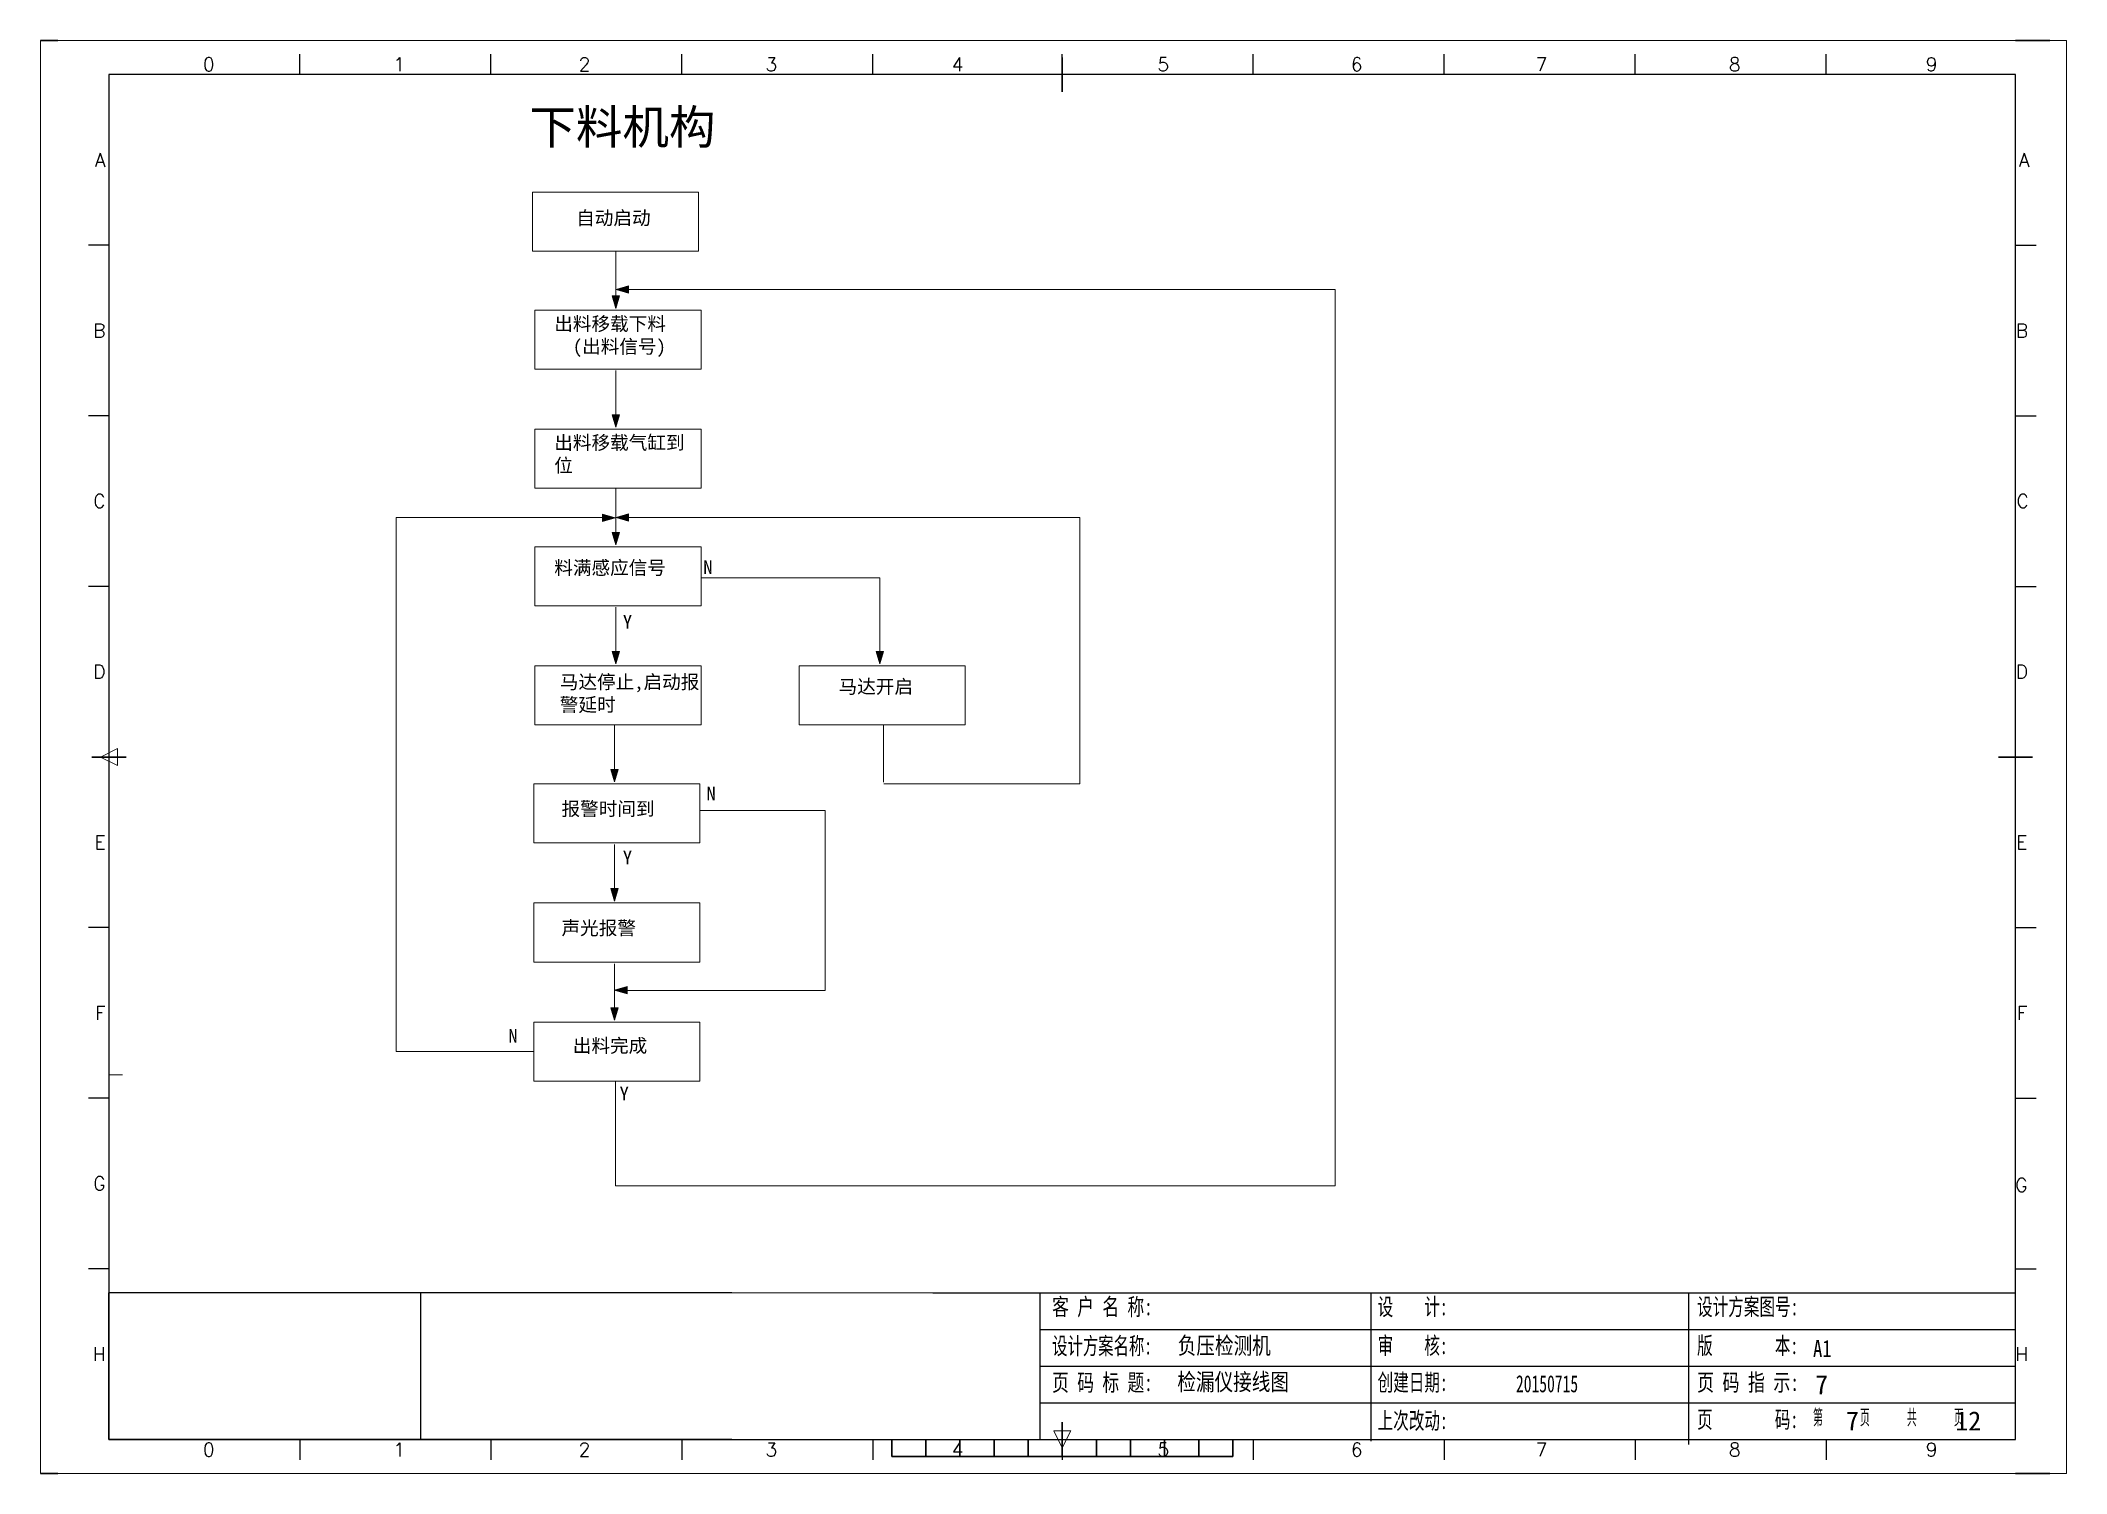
# Model space of a CAD drawing. Extents: x 2511 to 8703, y -745 to 3310.
# Drawn here: x 3780.9 to 4077.9, y -513 to -303 of the extents above; entities that cross this region are included whole.
import ezdxf
from ezdxf.enums import TextEntityAlignment as Align

# ---------------------------------------------------------------- set-up
doc = ezdxf.new("R2010")
doc.units = 0
doc.header["$MEASUREMENT"] = 0
doc.layers.add('AE_BOR', color=1, linetype='Continuous')
doc.layers.add('MISC', color=2, linetype='Continuous')
doc.styles.add('Standard0.67', font='', dxfattribs={"width": 0.67})
doc.styles.add('Standard_0.8', font='', dxfattribs={"width": 0.8})
doc.styles.add('WD', font='romans.shx', dxfattribs={"bigfont": 'gbcbig.shx'})
doc.styles.add('样式 0', font='')
doc.styles.get('Standard0.67').set_extended_font_data('FangSong_GB2312')
doc.styles.get('Standard_0.8').set_extended_font_data('FangSong_GB2312')
doc.styles.get('样式 0').set_extended_font_data('KaiTi_GB2312')

msp = doc.modelspace()

# ---------------------------------------------------------------- texts
at = {"lineweight": 0, "attachment_point": 1}
for s, insert, char_height, width in [('{\\fSimSun|b1|i0|c134|p2;\\C1;下料机构}', (3852.53, -313.14), 5, 42.644), ('{\\fSimSun|b0|i0|c134|p2;自动启动}', (3859.39, -327.97), 2, 14.0642), ('{\\fSimSun|b0|i0|c134|p2;出料移载下料\\P  (出料信号)}', (3856.18, -343.48), 2, 20.5691), ('{\\fSimSun|b0|i0|c134|p2;出料移载气缸到位}', (3856.18, -360.9), 2, 20.5691), ('{\\fSimSun|b0|i0|c134|p2;料满感应信号}', (3856.18, -379.23), 2, 20.5691), ('{\\fSimSun|b0|i0|c134|p2;N}', (3878.03, -379.15), 2, 3.9114), ('{\\fSimSun|b0|i0|c134|p2;Y}', (3866.23, -387.14), 2, 3.9114), ('{\\fSimSun|b0|i0|c134|p2;马达停止,启动报警延时}', (3856.99, -395.97), 2, 20.5691), ('{\\fSimSun|b0|i0|c134|p2;马达开启}', (3897.86, -396.65), 2, 20.5691), ('{\\fSimSun|b0|i0|c134|p2;N}', (3878.49, -412.32), 2, 3.9114), ('{\\fSimSun|b0|i0|c134|p2;报警时间到}', (3857.24, -414.56), 2, 20.5691), ('{\\fSimSun|b0|i0|c134|p2;Y}', (3866.23, -421.69), 2, 3.9114), ('{\\fSimSun|b0|i0|c134|p2;声光报警}', (3857.24, -432.03), 2, 20.5691), ('{\\fSimSun|b0|i0|c134|p2;N}', (3849.45, -447.83), 2, 3.9114), ('{\\fSimSun|b0|i0|c134|p2;出料完成}', (3858.9, -449.27), 2, 20.5691), ('{\\fSimSun|b0|i0|c134|p2;Y}', (3865.75, -456.27), 2, 3.9114)]:
    msp.add_mtext(s, dxfattribs=dict(at, insert=insert, char_height=char_height, width=width))
at = {"color": 0, "ltscale": 2, "char_height": 2.5, "attachment_point": 1}
for s, insert, width, style in [('{\\fSimSun|b0|i0|c134|p2;\\W0.72;客 户 名 称:}', (3929.17, -487.29), 16.2477, 'Standard0.67'), ('{\\fSimSun|b0|i0|c134|p2;设    计:}', (3976.88, -487.29), 12.0312, 'Standard0.67'), ('{\\fSimSun|b0|i0|c134|p2;设计方案图号:}', (4023.71, -487.29), 15.1644, 'Standard0.67'), ('{\\fSimSun|b0|i0|c134|p2;\\W0.66;设计方案名称:}', (3929.17, -493.02), 15.1234, 'Standard0.67'), ('{\\fSimSun|b0|i0|c134|p2;负压检测机}', (3947.58, -492.97), 33.9078, 'Standard_0.8'), ('{\\fSimSun|b0|i0|c134|p2;审    核:}', (3976.88, -492.97), 12.0312, 'Standard0.67'), ('{\\fSimSun|b0|i0|c134|p2;版        本:}', (4023.71, -492.97), 16.8498, 'Standard0.67'), ('{\\fSimSun|b0|i0|c134|p2;A1}', (4040.71, -493.41), 33.9078, 'Standard_0.8'), ('{\\fSimSun|b0|i0|c134|p2;\\W0.72;页 码 标 题:}', (3929.17, -498.39), 15.1234, 'Standard0.67'), ('{\\fSimSun|b0|i0|c134|p2;创建日期:}', (3976.88, -498.37), 12.0312, 'Standard0.67'), ('{\\fSimSun|b0|i0|c134|p2;20150715}', (3997.16, -498.57), 12.0312, 'Standard0.67'), ('{\\fSimSun|b0|i0|c134|p2;\\W0.73;页 码 指 示:}', (4023.71, -498.37), 16.1995, 'Standard0.67'), ('{\\fSimSun|b0|i0|c134|p2;上次改动:}', (3976.88, -503.96), 12.0312, 'Standard0.67'), ('{\\fSimSun|b0|i0|c134|p2;页        码:}', (4023.71, -503.81), 15.7258, 'Standard0.67'), ('{\\Fromans,gbcbig|c134;第}    {\\Fromans,gbcbig|c134;页}    {\\Fromans,gbcbig|c134;共}    {\\Fromans,gbcbig|c134;页}', (4040.71, -503.57), 33.9078, 'Standard_0.8')]:
    msp.add_mtext(s, dxfattribs=dict(at, insert=insert, width=width, style=style))
at = {"layer": 'MISC', "color": 0, "attachment_point": 1}
for s, insert, char_height, width, style in [('{\\fSimSun|b0|i0|c134|p2;检漏仪接线图}', (3947.52, -498.29), 2.5, 24.1794, 'Standard_0.8'), ('7', (4041.01, -498.58), 2.8, 3.07, '样式 0'), ('7', (4045.54, -503.87), 2.8, 3.07, '样式 0'), ('12', (4061.56, -503.87), 2.8, 3.07, '样式 0')]:
    msp.add_mtext(s, dxfattribs=dict(at, insert=insert, char_height=char_height, width=width, style=style))

# ---------------------------------------------------------------- blocks, each defined once
blk = doc.blocks.new('gb_a2_a')
for p, q in [((584, 410), (25, 410)), ((25, 410), (25, 10)), ((584, 10), (584, 410)), ((25, 10), (584, 10))]:
    blk.add_line(p, q)
at = {"lineweight": 9, "ltscale": 0.1}
blk.add_line((25, 116.86), (29, 116.86), dxfattribs=at)
at = {"layer": 'AE_BOR', "lineweight": 30}
for p, q in [((10, 420), (4.93, 420)), ((594, 420), (584, 420)), ((4.93, 0), (10, 0)), ((594, 0), (584, 0))]:
    blk.add_line(p, q, dxfattribs=at)
at = {"layer": 'AE_BOR', "color": 1, "lineweight": 15}
for p, q in [((4.93, 420), (598.93, 420)), ((4.93, 0), (4.93, 420)), ((598.93, 420), (598.93, 0)), ((22.5, 210), (27.5, 212.5)), ((27.5, 207.5), (22.5, 210)), ((27.5, 212.5), (27.5, 207.5)), ((304.5, 7.5), (302, 12.5)), ((302, 12.5), (307, 12.5)), ((307, 12.5), (304.5, 7.5)), ((598.93, 0), (4.93, 0))]:
    blk.add_line(p, q, dxfattribs=at)
at = {"layer": 'AE_BOR'}
for p, q in [((81, 410), (81, 416)), ((137, 410), (137, 416)), ((193, 410), (193, 416)), ((249, 410), (249, 416)), ((304.5, 410), (304.5, 416)), ((360.5, 410), (360.5, 416)), ((416.5, 410), (416.5, 416)), ((472.5, 410), (472.5, 416)), ((528.5, 410), (528.5, 416)), ((25, 360), (19, 360)), ((584, 360), (590, 360)), ((25, 310), (19, 310)), ((584, 310), (590, 310)), ((25, 260), (19, 260)), ((584, 260), (590, 260)), ((25, 160), (19, 160)), ((584, 160), (590, 160)), ((25, 110), (19, 110)), ((584, 110), (590, 110)), ((25, 60), (19, 60)), ((584, 60), (590, 60)), ((81, 10), (81, 4)), ((137, 10), (137, 4)), ((193, 10), (193, 4)), ((249, 10), (249, 4)), ((304.5, 10), (304.5, 4)), ((360.5, 10), (360.5, 4)), ((416.5, 10), (416.5, 4)), ((472.5, 10), (472.5, 4)), ((528.5, 10), (528.5, 4))]:
    blk.add_line(p, q, dxfattribs=at)
at = {"layer": 'AE_BOR', "color": 2, "lineweight": 30}
for p, q in [((304.5, 405), (304.5, 415)), ((20, 210), (30, 210)), ((579, 210), (589, 210)), ((304.5, 10), (304.5, 15)), ((304.5, 15), (304.5, 5)), ((254.5, 5), (254.5, 10)), ((264.5, 5), (264.5, 10)), ((274.5, 5), (274.5, 10)), ((284.5, 5), (284.5, 10)), ((294.5, 5), (294.5, 10)), ((304.5, 10), (304.5, 5)), ((314.5, 5), (314.5, 10)), ((324.5, 5), (324.5, 10)), ((334.5, 5), (334.5, 10)), ((344.5, 5), (344.5, 10)), ((354.5, 5), (354.5, 10)), ((254.5, 5), (354.5, 5))]:
    blk.add_line(p, q, dxfattribs=at)
at = {"layer": 'AE_BOR', "style": 'WD'}
for s, p in [('0', (54.27, 411)), ('1', (110.12, 411)), ('2', (164.42, 411)), ('3', (219.22, 411)), ('4', (273.82, 411)), ('5', (334.12, 411)), ('6', (390.81, 411)), ('7', (445.01, 411)), ('8', (501.67, 411)), ('9', (559.4, 411)), ('0', (54.27, 5)), ('1', (110.12, 5)), ('2', (164.42, 5)), ('3', (219.22, 5)), ('4', (273.82, 5)), ('5', (334.12, 5)), ('6', (390.81, 5)), ('7', (445.01, 5)), ('8', (501.67, 5)), ('9', (559.4, 5))]:
    blk.add_text(s, height=4, dxfattribs=at).set_placement(p, align=Align.CENTER)
for s, p in [('A', (24, 385)), ('A', (588.05, 385)), ('B', (24, 335)), ('B', (587.67, 335)), ('C', (24, 285)), ('C', (587.86, 285)), ('D', (24, 235)), ('D', (587.67, 235)), ('E', (24, 185)), ('E', (587.48, 185)), ('F', (24, 135)), ('F', (587.48, 135)), ('F', (587.48, 135)), ('G', (24, 85)), ('G', (587.48, 84.56)), ('H', (24, 35)), ('H', (587.67, 35))]:
    blk.add_text(s, height=4, dxfattribs=at).set_placement(p, align=Align.MIDDLE_RIGHT)

# ---------------------------------------------------------------- hatches: boundary and pattern name
at = {"lineweight": 0}
for points in [[(3865.2, -340.39), (3864.66, -340.39), (3865.2, -342.22)], [(3865.74, -340.39), (3865.2, -340.39), (3865.2, -342.22)], [(3867.06, -339.46), (3867.06, -338.92), (3865.23, -339.46)], [(3867.06, -340), (3867.06, -339.46), (3865.23, -339.46)], [(3865.2, -357.81), (3864.66, -357.81), (3865.2, -359.63)], [(3865.74, -357.81), (3865.2, -357.81), (3865.2, -359.63)], [(3863.26, -372.37), (3863.26, -372.91), (3865.09, -372.91)], [(3863.26, -372.91), (3863.26, -373.45), (3865.09, -372.91)], [(3867.06, -372.88), (3867.06, -372.34), (3865.23, -372.88)], [(3867.06, -373.42), (3867.06, -372.88), (3865.23, -372.88)], [(3865.2, -375.07), (3864.66, -375.07), (3865.2, -376.9)], [(3865.74, -375.07), (3865.2, -375.07), (3865.2, -376.9)], [(3865.2, -392.49), (3864.66, -392.49), (3865.2, -394.31)], [(3865.74, -392.49), (3865.2, -392.49), (3865.2, -394.31)], [(3903.91, -392.49), (3903.37, -392.49), (3903.91, -394.31)], [(3904.44, -392.49), (3903.91, -392.49), (3903.91, -394.31)], [(3865.02, -409.79), (3864.48, -409.79), (3865.02, -411.61)], [(3865.56, -409.79), (3865.02, -409.79), (3865.02, -411.61)], [(3865.02, -427.26), (3864.48, -427.26), (3865.02, -429.08)], [(3865.56, -427.26), (3865.02, -427.26), (3865.02, -429.08)], [(3866.85, -442.14), (3866.85, -441.6), (3865.02, -442.14)], [(3866.85, -442.68), (3866.85, -442.14), (3865.02, -442.14)], [(3865.02, -444.74), (3864.48, -444.74), (3865.02, -446.56)], [(3865.56, -444.74), (3865.02, -444.74), (3865.02, -446.56)]]:
    msp.add_hatch(color=256, dxfattribs=at).paths.add_polyline_path(points)

# ---------------------------------------------------------------- linework, layer by layer
for p, q in [((3865.2, -333.92), (3865.2, -342.22)), ((3865.2, -342.22), (3864.66, -340.39)), ((3864.66, -340.39), (3865.74, -340.39)), ((3865.2, -342.22), (3865.74, -340.39)), ((3865.23, -339.46), (3867.06, -338.92)), ((3865.23, -339.46), (3867.06, -340)), ((3970.65, -339.48), (3865.62, -339.48)), ((3867.06, -338.92), (3867.06, -340)), ((3970.65, -470.81), (3970.65, -339.48)), ((3865.2, -351.34), (3865.2, -359.63)), ((3865.2, -359.63), (3864.66, -357.81)), ((3864.66, -357.81), (3865.74, -357.81)), ((3865.2, -359.63), (3865.74, -357.81)), ((3865.2, -368.6), (3865.2, -376.9)), ((3832.99, -451.14), (3832.99, -372.89)), ((3863.25, -372.89), (3832.99, -372.89)), ((3865.09, -372.91), (3863.26, -372.37)), ((3863.26, -373.45), (3863.26, -372.37)), ((3865.09, -372.91), (3863.26, -373.45)), ((3865.23, -372.88), (3867.06, -372.34)), ((3865.23, -372.88), (3867.06, -373.42)), ((3933.21, -372.89), (3865.62, -372.89)), ((3867.06, -372.34), (3867.06, -373.42)), ((3933.21, -411.92), (3933.21, -372.89)), ((3865.2, -376.9), (3864.66, -375.07)), ((3864.66, -375.07), (3865.74, -375.07)), ((3865.2, -376.9), (3865.74, -375.07)), ((3877.69, -381.72), (3903.91, -381.72)), ((3903.91, -381.72), (3903.91, -394.31)), ((3865.2, -386.02), (3865.2, -394.31)), ((3865.2, -394.31), (3864.66, -392.49)), ((3864.66, -392.49), (3865.74, -392.49)), ((3865.2, -394.31), (3865.74, -392.49)), ((3903.91, -394.31), (3903.37, -392.49)), ((3903.37, -392.49), (3904.44, -392.49)), ((3903.91, -394.31), (3904.44, -392.49)), ((3865.02, -403.32), (3865.02, -411.61)), ((3904.43, -403.36), (3904.43, -411.66)), ((3865.02, -411.61), (3864.48, -409.79)), ((3864.48, -409.79), (3865.56, -409.79)), ((3865.02, -411.61), (3865.56, -409.79)), ((3904.48, -411.92), (3933.21, -411.92)), ((3877.51, -415.81), (3895.91, -415.81)), ((3895.91, -415.81), (3895.91, -442.19)), ((3865.02, -420.79), (3865.02, -429.08)), ((3865.02, -429.08), (3864.48, -427.26)), ((3864.48, -427.26), (3865.56, -427.26)), ((3865.02, -429.08), (3865.56, -427.26)), ((3865.02, -438.27), (3865.02, -446.56)), ((3865.02, -442.14), (3866.85, -441.6)), ((3865.02, -442.14), (3866.85, -442.68)), ((3895.91, -442.19), (3865.52, -442.19)), ((3866.85, -441.6), (3866.85, -442.68)), ((3865.02, -446.56), (3864.48, -444.74)), ((3864.48, -444.74), (3865.56, -444.74)), ((3865.02, -446.56), (3865.56, -444.74)), ((3853.13, -451.14), (3832.99, -451.14)), ((3865.17, -455.5), (3865.17, -470.81)), ((3865.17, -470.81), (3970.65, -470.81))]:
    msp.add_line(p, q, dxfattribs=at)
at = {"color": 0, "ltscale": 2}
for p, q in [((3790.9, -507.97), (3790.9, -486.52)), ((3882.2, -486.52), (3790.9, -486.52)), ((3911.66, -486.52), (4070.4, -486.52)), ((3927.36, -486.52), (3927.36, -507.97)), ((3975.93, -508.23), (3975.93, -486.52)), ((4022.51, -508.73), (4022.51, -486.52)), ((4070.4, -507.97), (4070.4, -486.52)), ((4040.4, -502.61), (4070.4, -502.61)), ((3882.2, -507.97), (3790.9, -507.97)), ((4040.4, -507.97), (4070.4, -507.97))]:
    msp.add_line(p, q, dxfattribs=at)
at = {"color": 0}
msp.add_line((3836.55, -486.52), (3836.55, -507.97), dxfattribs=at)
at = {"lineweight": 9, "ltscale": 0.1}
for p, q in [((3882.2, -486.52), (3911.66, -486.52)), ((3882.2, -507.97), (3911.66, -507.97)), ((3910.31, -507.97), (3910.31, -507.97)), ((3910.31, -507.97), (3910.31, -507.97))]:
    msp.add_line(p, q, dxfattribs=at)
for p, q in [((3927.36, -491.89), (3971.61, -491.89)), ((3971.61, -491.89), (4040.4, -491.89)), ((4040.4, -491.89), (4070.4, -491.89)), ((3927.36, -497.25), (3971.61, -497.25)), ((3971.61, -497.25), (4040.4, -497.25)), ((4040.4, -497.25), (4070.4, -497.25)), ((3927.36, -502.61), (3971.61, -502.61)), ((3971.61, -502.61), (4040.4, -502.61)), ((3911.66, -507.97), (3971.61, -507.97)), ((3911.66, -507.97), (3971.61, -507.97)), ((3971.61, -507.97), (4040.4, -507.97))]:
    msp.add_line(p, q)
at = {"lineweight": 0}
for points in [[(3852.97, -325.18), (3877.31, -325.18), (3877.31, -333.84), (3852.97, -333.84)], [(3853.35, -342.5), (3877.69, -342.5), (3877.69, -351.15), (3853.35, -351.15)], [(3853.35, -359.91), (3877.69, -359.91), (3877.69, -368.57), (3853.35, -368.57)], [(3853.35, -377.18), (3877.69, -377.18), (3877.69, -385.84), (3853.35, -385.84)], [(3853.35, -394.6), (3877.69, -394.6), (3877.69, -403.25), (3853.35, -403.25)], [(3892.06, -394.6), (3916.4, -394.6), (3916.4, -403.25), (3892.06, -403.25)], [(3853.17, -411.9), (3877.51, -411.9), (3877.51, -420.55), (3853.17, -420.55)], [(3853.17, -429.36), (3877.51, -429.36), (3877.51, -438.02), (3853.17, -438.02)], [(3853.17, -446.85), (3877.51, -446.85), (3877.51, -455.5), (3853.17, -455.5)]]:
    msp.add_lwpolyline(points, close=True, dxfattribs=at)

# ---------------------------------------------------------------- block references
at = {"xscale": 0.5, "yscale": 0.5, "zscale": 0.5}
msp.add_blockref('gb_a2_a', (3778.4, -512.97), dxfattribs=at)

msp.set_redraw_order([(e.dxf.handle, doc.entitydb.next_handle()) for e in msp.query("TEXT MTEXT ATTDEF DIMENSION ARC_DIMENSION")])  # texts and dimensions are drawn at this point

doc.saveas('drawing.dxf')
